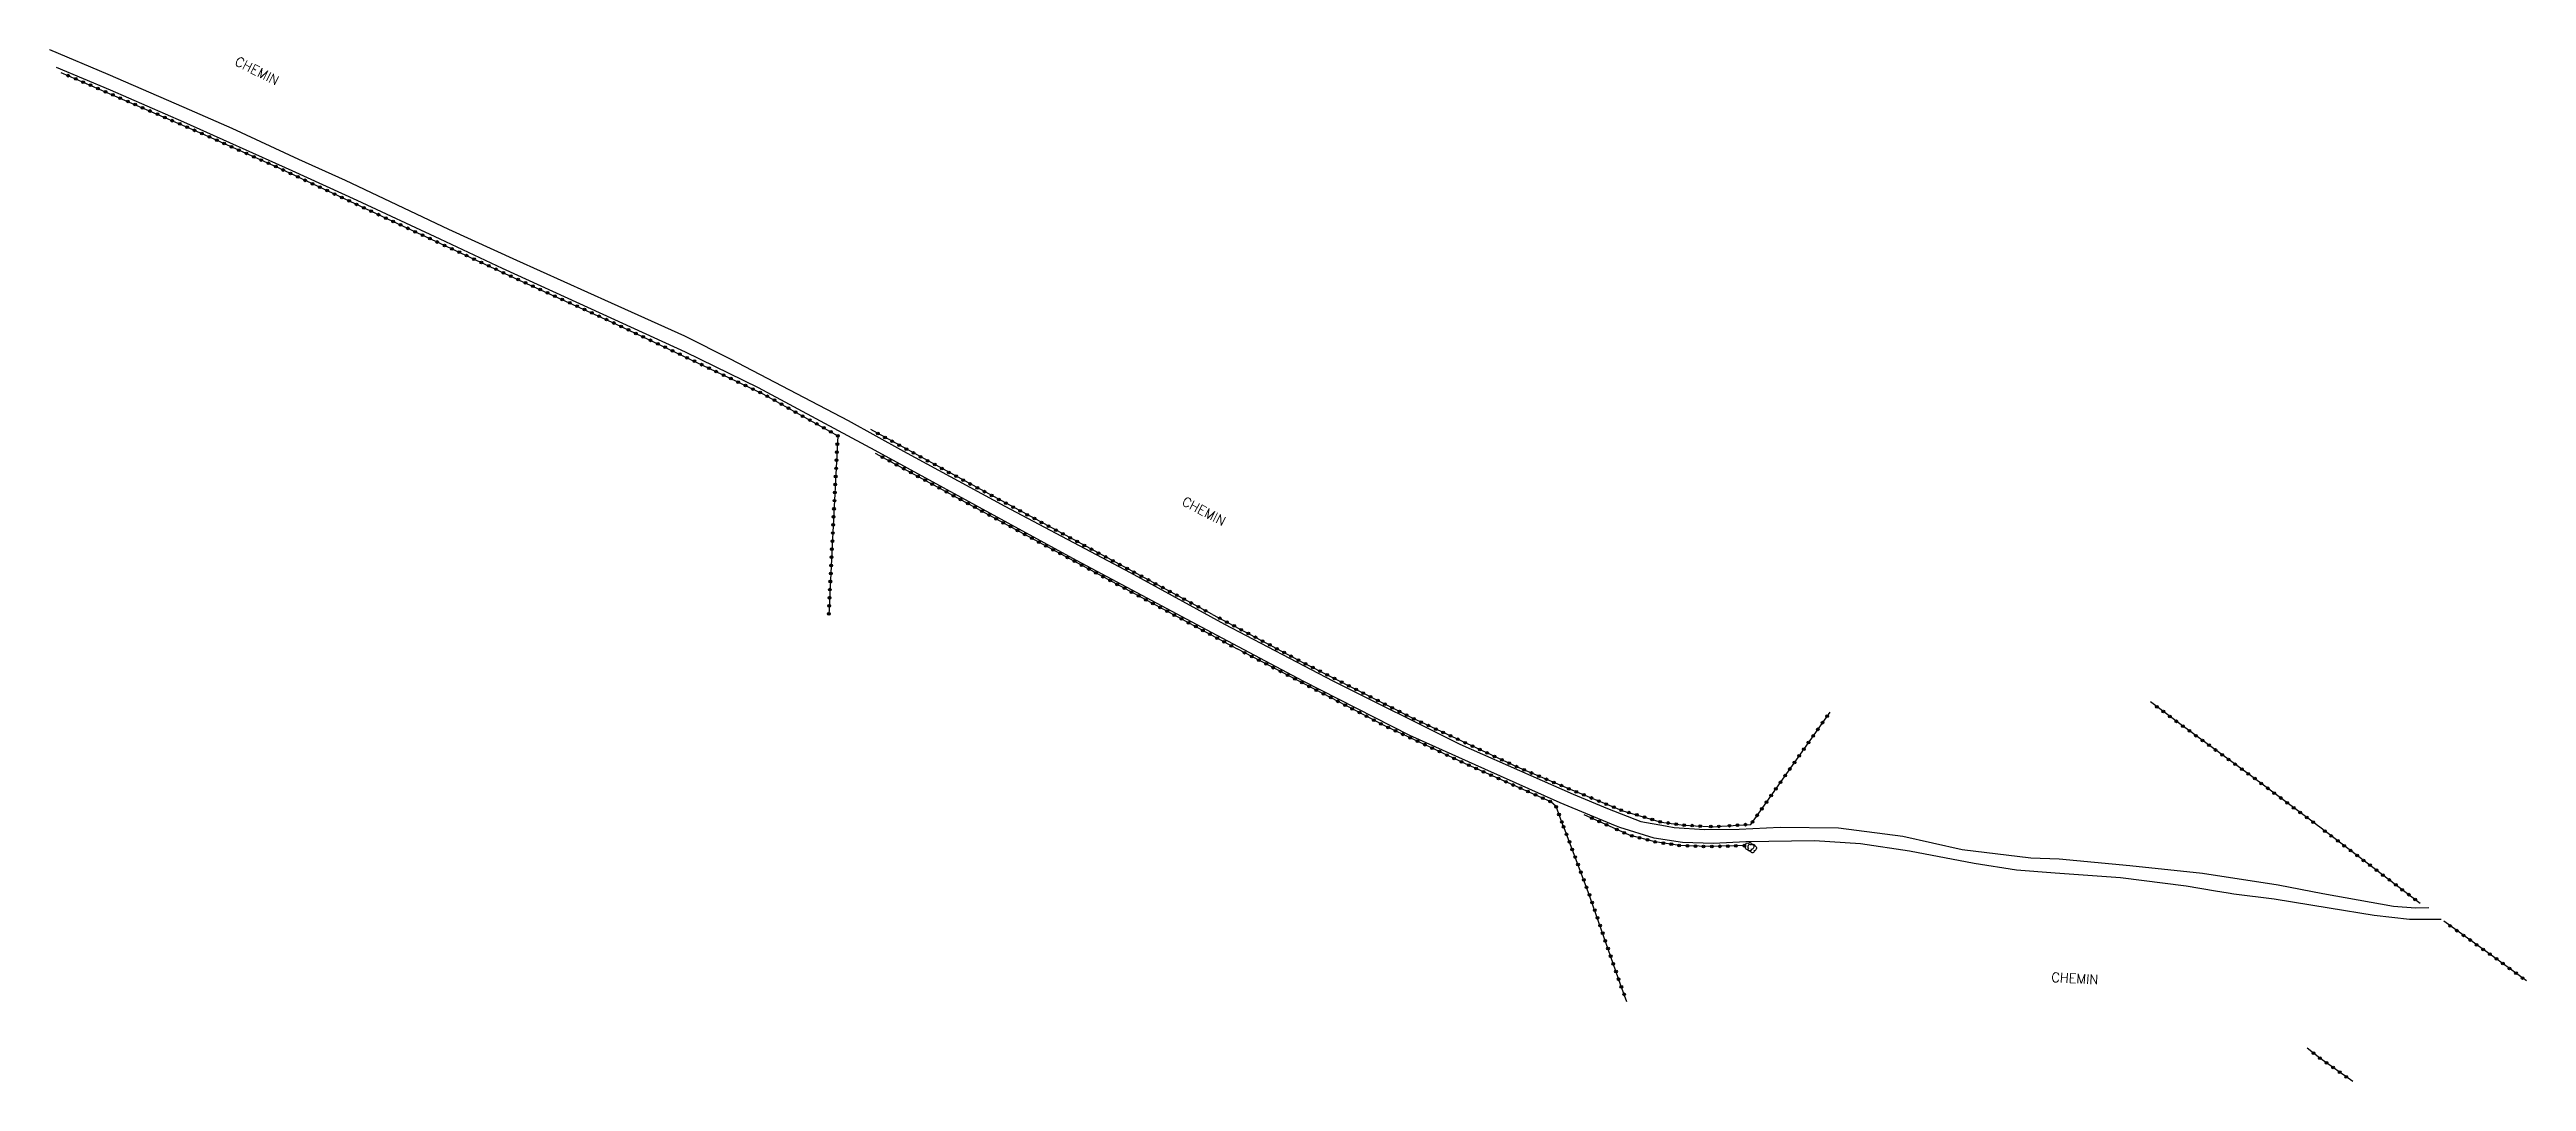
# Model space of a CAD drawing. Header units: millimetres. Extents: x 268000 to 269001, y 118998 to 120000.
# Drawn here: x 268541.1 to 269000, y 119623.7 to 119814.8 of the extents above; entities that cross this region are included whole.
import ezdxf
from ezdxf.enums import TextEntityAlignment as Align

# ---------------------------------------------------------------- set-up
doc = ezdxf.new("R2010")
doc.units = ezdxf.units.MM
doc.layers.get('0').update_dxf_attribs({"linetype": 'CONTINUOUS'})
for name, color, linetype in [('W0071', 7, 'CONTINUOUS'), ('W0300', 7, 'CONTINUOUS'), ('W0323', 7, 'CONTINUOUS'), ('W0989', 7, 'CONTINUOUS')]:
    doc.layers.add(name, color=color, linetype=linetype)
doc.styles.get("Standard").update_dxf_attribs({"font": 'romans.shx', "width": 0.85})

msp = doc.modelspace()

# ---------------------------------------------------------------- texts
at = {"layer": 'W0989'}
for rotation, p in [(333.1733, (268579.51, 119810.89)), (332.5262, (268754.97, 119729.34)), (356.8369, (268916.32, 119642.81))]:
    msp.add_text('CHEMIN', height=1.75, rotation=rotation, dxfattribs=at).set_placement(p, align=Align.MIDDLE_CENTER)

# ---------------------------------------------------------------- blocks, each defined once
blk = doc.blocks.new('T300')
for p, q in [((-0.8, 0.51), (-0.86, 0.34)), ((-0.86, 0.34), (-0.86, 0.17)), ((-0.86, 0.17), (-0.74, 0.06)), ((-0.69, 0.63), (-0.8, 0.51)), ((-0.8, -0.06), (-0.74, 0.06)), ((-0.74, 0.06), (-0.69, 0.11)), ((-0.57, 0.69), (-0.69, 0.63)), ((-0.46, 0.69), (-0.57, 0.69)), ((-0.29, 0.63), (-0.46, 0.69)), ((-0.29, 0.63), (-0.17, 0.74)), ((-0.23, 0.57), (-0.29, 0.63)), ((-0.17, 0.74), (-0.06, 0.8)), ((-0.06, 0.8), (0.06, 0.8)), ((0.06, 0.8), (0.23, 0.74)), ((0.23, 0.74), (0.34, 0.63)), ((0.34, 0.63), (0.4, 0.51)), ((0.46, 0.46), (0.34, 0.46)), ((0.4, 0.51), (0.4, 0.46)), ((0.57, 0.4), (0.46, 0.46)), ((0.57, 0.4), (0.69, 0.29)), ((0.69, 0.29), (0.74, 0.17)), ((0.74, 0.06), (0.69, -0.17)), ((0.74, 0.17), (0.74, 0.06)), ((-0.8, -0.17), (-0.8, -0.06)), ((-0.8, -0.23), (-0.8, -0.17)), ((-0.74, -0.34), (-0.8, -0.23)), ((-0.69, -0.4), (-0.74, -0.34)), ((-0.51, -0.46), (-0.69, -0.4)), ((-0.4, -0.46), (-0.51, -0.46)), ((-0.4, -0.46), (-0.34, -0.46)), ((-0.34, -0.46), (-0.34, -0.4)), ((-0.34, -0.51), (-0.34, -0.46)), ((-0.29, -0.63), (-0.34, -0.51)), ((-0.17, -0.74), (-0.29, -0.63)), ((-0.06, -0.8), (-0.17, -0.74)), ((0.06, -0.8), (-0.06, -0.8)), ((0.17, -0.74), (0.06, -0.8)), ((0.23, -0.69), (0.17, -0.74)), ((0.29, -0.46), (0.23, -0.46)), ((0.29, -0.63), (0.23, -0.69)), ((0.46, -0.4), (0.29, -0.46)), ((0.34, -0.51), (0.29, -0.63)), ((0.34, -0.51), (0.34, -0.46)), ((0.57, -0.34), (0.46, -0.4)), ((0.63, -0.29), (0.57, -0.34)), ((0.69, -0.17), (0.63, -0.29))]:
    blk.add_line(p, q)
blk = doc.blocks.new('t323o')
at = {"color": 0, "linetype": 'Continuous'}
for radius in [0.25, 0.15]:
    blk.add_circle((0, 0), radius, dxfattribs=at)

# ---------------------------------------------------------------- linework, layer by layer
at = {"layer": 'W0071'}
for points in [[(268541.08, 119814.83), (268541.08, 119814.83), (268551.86, 119810.3), (268565.96, 119804.16), (268574.82, 119800.28), (268587.18, 119794.51), (268595.85, 119790.62), (268615, 119781.59), (268627.62, 119775.82), (268645.15, 119767.93), (268658.73, 119761.79), (268667.21, 119757.58), (268689.03, 119746.13), (268699.27, 119740.46), (268718.05, 119730.27), (268741.29, 119718), (268758.78, 119708.43), (268778.87, 119697.9), (268802.39, 119686.2), (268815.51, 119680.41), (268823.39, 119676.96), (268829.72, 119674.29), (268835.93, 119671.89), (268840.45, 119671.07), (268840.81, 119671)], [(268831.4, 119671), (268831.24, 119671.07), (268820.99, 119675.35), (268807.03, 119681.53), (268793.14, 119687.78), (268773.37, 119697.85), (268757.39, 119706.29), (268731.36, 119720.2), (268694.05, 119740.59), (268684.73, 119745.56), (268672.42, 119752.17), (268658.9, 119758.76), (268641.49, 119766.73), (268625, 119774.25), (268613.42, 119779.71), (268598.08, 119786.86), (268586.05, 119792.37), (268565.93, 119801.4), (268552.35, 119807.28), (268542.35, 119811.49)], [(268984.21, 119653.73), (268978.33, 119653.75), (268971.8, 119654.48), (268963.45, 119655.79), (268953.24, 119657.5), (268945.8, 119658.42), (268944.75, 119658.59), (268942.36, 119658.98), (268936.94, 119659.87), (268924.78, 119661.45), (268912.69, 119662.32), (268905.51, 119662.85), (268897.69, 119664.1), (268885.72, 119666.4), (268876.61, 119667.71), (268868.07, 119668.31), (268855.39, 119668.09), (268849.37, 119667.78), (268843.61, 119667.99), (268838.38, 119668.78), (268832.04, 119670.73), (268831.4, 119671)], [(268840.81, 119671), (268842.07, 119670.77), (268847.7, 119670.37), (268854.1, 119670.42), (268861.73, 119670.79), (268872.54, 119670.7), (268884.44, 119669.18), (268895.43, 119666.69), (268908.17, 119665.11), (268913.41, 119664.97), (268926.54, 119663.71), (268939.99, 119662.32), (268954.02, 119660.15), (268962.3, 119658.51), (268975.36, 119656.21), (268979.43, 119655.88), (268981.89, 119655.94)]]:
    msp.add_lwpolyline(points, dxfattribs=at)
at = {"layer": 'W0323'}
for points in [[(268543.17, 119810.59), (268554.54, 119805.67), (268569.29, 119799.29), (268583.71, 119792.84), (268604.61, 119783.05), (268628.1, 119772.14), (268645.95, 119764.05), (268673.26, 119751.07), (268687.12, 119743.32), (268686.08, 119723.04), (268685.44, 119710.1)], [(268756.57, 119710.2), (268711.31, 119734.56), (268693.24, 119744.44)], [(268694.06, 119740.08), (268724.44, 119723.59), (268742.76, 119713.71), (268761.15, 119703.82)], [(268756.57, 119710.2), (268773.43, 119701.24), (268793.27, 119691.16), (268812.98, 119681.99), (268822.8, 119677.83), (268832.56, 119673.86), (268839.67, 119671.77), (268843.87, 119671.18), (268846.07, 119671.07), (268847.39, 119671)], [(268821.58, 119671), (268821.55, 119671.07), (268820.21, 119674.62), (268819.24, 119675.53), (268803.28, 119682.62), (268788.61, 119689.52), (268761.15, 119703.82)], [(268961.45, 119671), (268961.36, 119671.07), (268960.96, 119671.37), (268948.89, 119680.39), (268935.78, 119689.93), (268930.32, 119694.01)], [(268850.84, 119671), (268851.9, 119671.07), (268856.29, 119671.34), (268870.96, 119692.13)], [(268833.33, 119638.46), (268832.22, 119641.48), (268826.18, 119658.83), (268821.58, 119671)], [(268830.11, 119671), (268829.96, 119671.07), (268825.44, 119673.1)], [(268855.44, 119667.4), (268848.52, 119667.22), (268843.09, 119667.43), (268838.56, 119668.08), (268833.84, 119669.32), (268830.11, 119671)], [(268847.39, 119671), (268849.3, 119670.9), (268850.84, 119671)], [(268980.33, 119656.7), (268961.45, 119671)], [(269000, 119642.35), (268993.89, 119646.83), (268984.66, 119653.39)], [(268967.84, 119623.73), (268961.7, 119628.02), (268959.37, 119629.91)]]:
    msp.add_lwpolyline(points, dxfattribs=at)

# ---------------------------------------------------------------- block references
at = {"layer": 'W0300', "rotation": 359.9999899820874}
for p in [(268856.09, 119667.15), (268856.61, 119666.89)]:
    msp.add_blockref('T300', p, dxfattribs=at)
at = {"layer": 'W0323'}
for p, rotation in [((268544.54, 119809.99), 336.6304067951805), ((268545.92, 119809.4), 336.6304067951805), ((268547.3, 119808.8), 336.6304067951805), ((268548.67, 119808.21), 336.6304067951805), ((268550.05, 119807.61), 336.6304067951805), ((268551.43, 119807.02), 336.6304067951805), ((268552.81, 119806.42), 336.6304067951805), ((268554.18, 119805.83), 336.6304067951805), ((268555.56, 119805.23), 336.5907194332195), ((268556.94, 119804.64), 336.5907194332195), ((268558.31, 119804.04), 336.5907194332195), ((268559.69, 119803.45), 336.5907194332195), ((268561.07, 119802.85), 336.5907194332195), ((268562.44, 119802.25), 336.5907194332195), ((268563.82, 119801.66), 336.5907194332195), ((268565.19, 119801.06), 336.5907194332195), ((268566.57, 119800.47), 336.5907194332195), ((268567.95, 119799.87), 336.5907194332195), ((268569.32, 119799.27), 335.8968946178737), ((268570.69, 119798.66), 335.8968946178737), ((268572.06, 119798.05), 335.8968946178737), ((268573.43, 119797.44), 335.8968946178737), ((268574.8, 119796.82), 335.8968946178737), ((268576.17, 119796.21), 335.8968946178737), ((268577.54, 119795.6), 335.8968946178737), ((268578.91, 119794.98), 335.8968946178737), ((268580.28, 119794.37), 335.8968946178737), ((268581.65, 119793.76), 335.8968946178737), ((268583.02, 119793.15), 335.8968946178737), ((268584.38, 119792.52), 334.9108081003386), ((268585.74, 119791.89), 334.9108081003386), ((268587.1, 119791.25), 334.9108081003386), ((268588.46, 119790.61), 334.9108081003386), ((268589.81, 119789.98), 334.9108081003386), ((268591.17, 119789.34), 334.9108081003386), ((268592.53, 119788.71), 334.9108081003386), ((268593.89, 119788.07), 334.9108081003386), ((268595.25, 119787.43), 334.9108081003386), ((268596.61, 119786.8), 334.9108081003386), ((268597.96, 119786.16), 334.9108081003386), ((268599.32, 119785.53), 334.9108081003386), ((268600.68, 119784.89), 334.9108081003386), ((268602.04, 119784.25), 334.9108081003386), ((268603.4, 119783.62), 334.9108081003386), ((268604.76, 119782.98), 335.0766688991976), ((268606.12, 119782.35), 335.0766688991976), ((268607.48, 119781.72), 335.0766688991976), ((268608.84, 119781.09), 335.0766688991976), ((268610.2, 119780.45), 335.0766688991976), ((268611.56, 119779.82), 335.0766688991976), ((268612.92, 119779.19), 335.0766688991976), ((268614.28, 119778.56), 335.0766688991976), ((268615.64, 119777.93), 335.0766688991976), ((268617, 119777.29), 335.0766688991976), ((268618.36, 119776.66), 335.0766688991976), ((268619.72, 119776.03), 335.0766688991976), ((268621.08, 119775.4), 335.0766688991976), ((268622.44, 119774.77), 335.0766688991976), ((268623.8, 119774.13), 335.0766688991976), ((268625.16, 119773.5), 335.0766688991976), ((268626.52, 119772.87), 335.0766688991976), ((268627.88, 119772.24), 335.0766688991976), ((268629.25, 119771.62), 335.6409636356154), ((268630.61, 119771), 335.6409636356154), ((268631.98, 119770.38), 335.6409636356154), ((268633.35, 119769.76), 335.6409636356154), ((268634.71, 119769.14), 335.6409636356154), ((268636.08, 119768.52), 335.6409636356154), ((268637.45, 119767.9), 335.6409636356154), ((268638.81, 119767.29), 335.6409636356154), ((268640.18, 119766.67), 335.6409636356154), ((268641.55, 119766.05), 335.6409636356154), ((268642.91, 119765.43), 335.6409636356154), ((268644.28, 119764.81), 335.6409636356154), ((268645.65, 119764.19), 335.6409636356154), ((268647, 119763.55), 334.5611752300548), ((268648.36, 119762.91), 334.5611752300548), ((268649.71, 119762.26), 334.5611752300548), ((268651.07, 119761.62), 334.5611752300548), ((268652.42, 119760.98), 334.5611752300548), ((268653.78, 119760.33), 334.5611752300548), ((268655.13, 119759.69), 334.5611752300548), ((268656.49, 119759.04), 334.5611752300548), ((268657.84, 119758.4), 334.5611752300548), ((268659.19, 119757.75), 334.5611752300548), ((268660.55, 119757.11), 334.5611752300548), ((268661.9, 119756.47), 334.5611752300548), ((268663.26, 119755.82), 334.5611752300548), ((268664.61, 119755.18), 334.5611752300548), ((268665.97, 119754.53), 334.5611752300548), ((268667.32, 119753.89), 334.5611752300548), ((268668.68, 119753.24), 334.5611752300548), ((268670.03, 119752.6), 334.5611752300548), ((268671.39, 119751.96), 334.5611752300548), ((268672.74, 119751.31), 334.5611752300548), ((268674.07, 119750.61), 330.797511735617), ((268675.38, 119749.88), 330.797511735617), ((268676.69, 119749.15), 330.797511735617), ((268677.99, 119748.42), 330.797511735617), ((268679.3, 119747.69), 330.797511735617), ((268680.61, 119746.95), 330.797511735617), ((268681.92, 119746.22), 330.797511735617), ((268683.23, 119745.49), 330.797511735617), ((268684.54, 119744.76), 330.797511735617), ((268685.85, 119744.03), 330.797511735617), ((268687.12, 119743.27), 267.055583276409), ((268694.55, 119743.72), 151.3231541076463), ((268695.87, 119743), 151.3231541076463), ((268686.89, 119738.78), 267.055583276409), ((268686.96, 119740.28), 267.055583276409), ((268687.04, 119741.77), 267.055583276409), ((268695.38, 119739.36), 331.501072872527), ((268696.7, 119738.65), 331.501072872527), ((268697.19, 119742.28), 151.3231541076463), ((268698.02, 119737.93), 331.501072872527), ((268698.5, 119741.56), 151.3231541076463), ((268699.82, 119740.84), 151.3231541076463), ((268701.13, 119740.12), 151.3231541076463), ((268702.45, 119739.4), 151.3231541076463), ((268703.77, 119738.68), 151.3231541076463), ((268705.08, 119737.96), 151.3231541076463), ((268686.66, 119734.28), 267.055583276409), ((268686.73, 119735.78), 267.055583276409), ((268686.81, 119737.28), 267.055583276409), ((268699.33, 119737.21), 331.501072872527), ((268700.65, 119736.5), 331.501072872527), ((268701.97, 119735.78), 331.501072872527), ((268703.29, 119735.07), 331.501072872527), ((268704.61, 119734.35), 331.501072872527), ((268705.93, 119733.64), 331.501072872527), ((268706.4, 119737.24), 151.3231541076463), ((268707.71, 119736.52), 151.3231541076463), ((268709.03, 119735.8), 151.3231541076463), ((268710.35, 119735.08), 151.3231541076463), ((268711.66, 119734.37), 151.717891295821), ((268712.98, 119733.66), 151.717891295821), ((268686.42, 119729.79), 267.055583276409), ((268686.5, 119731.29), 267.055583276409), ((268686.58, 119732.79), 267.055583276409), ((268707.24, 119732.92), 331.501072872527), ((268708.56, 119732.2), 331.501072872527), ((268709.88, 119731.49), 331.501072872527), ((268711.2, 119730.77), 331.501072872527), ((268712.52, 119730.06), 331.501072872527), ((268713.84, 119729.34), 331.501072872527), ((268714.31, 119732.95), 151.717891295821), ((268715.15, 119728.63), 331.501072872527), ((268715.63, 119732.24), 151.717891295821), ((268716.95, 119731.52), 151.717891295821), ((268718.27, 119730.81), 151.717891295821), ((268719.59, 119730.1), 151.717891295821), ((268720.91, 119729.39), 151.717891295821), ((268722.23, 119728.68), 151.717891295821), ((268686.19, 119725.29), 267.055583276409), ((268686.27, 119726.79), 267.055583276409), ((268686.35, 119728.29), 267.055583276409), ((268716.47, 119727.91), 331.501072872527), ((268717.79, 119727.19), 331.501072872527), ((268719.11, 119726.48), 331.501072872527), ((268720.43, 119725.76), 331.501072872527), ((268721.75, 119725.05), 331.501072872527), ((268723.06, 119724.33), 331.501072872527), ((268723.55, 119727.97), 151.717891295821), ((268724.87, 119727.26), 151.717891295821), ((268726.19, 119726.55), 151.717891295821), ((268727.51, 119725.84), 151.717891295821), ((268728.84, 119725.13), 151.717891295821), ((268730.16, 119724.42), 151.717891295821), ((268685.97, 119720.8), 267.1709243945477), ((268686.04, 119722.3), 267.1709243945477), ((268686.12, 119723.8), 267.055583276409), ((268724.38, 119723.62), 331.501072872527), ((268725.7, 119722.9), 331.6673723474554), ((268727.02, 119722.19), 331.6673723474554), ((268728.34, 119721.48), 331.6673723474554), ((268729.66, 119720.77), 331.6673723474554), ((268730.98, 119720.06), 331.6673723474554), ((268731.48, 119723.71), 151.717891295821), ((268732.8, 119723), 151.717891295821), ((268734.12, 119722.28), 151.717891295821), ((268735.44, 119721.57), 151.717891295821), ((268736.76, 119720.86), 151.717891295821), ((268738.08, 119720.15), 151.717891295821), ((268739.4, 119719.44), 151.717891295821), ((268685.74, 119716.31), 267.1709243945477), ((268685.82, 119717.8), 267.1709243945477), ((268685.89, 119719.3), 267.1709243945477), ((268732.3, 119719.34), 331.6673723474554), ((268733.62, 119718.63), 331.6673723474554), ((268734.94, 119717.92), 331.6673723474554), ((268736.26, 119717.21), 331.6673723474554), ((268737.58, 119716.5), 331.6673723474554), ((268738.9, 119715.78), 331.6673723474554), ((268740.23, 119715.07), 331.6673723474554), ((268740.72, 119718.73), 151.717891295821), ((268742.05, 119718.02), 151.717891295821), ((268743.37, 119717.31), 151.717891295821), ((268744.69, 119716.6), 151.717891295821), ((268746.01, 119715.89), 151.717891295821), ((268747.33, 119715.18), 151.717891295821), ((268685.45, 119710.31), 267.1709243945477), ((268685.52, 119711.81), 267.1709243945477), ((268685.6, 119713.31), 267.1709243945477), ((268685.67, 119714.81), 267.1709243945477), ((268741.55, 119714.36), 331.6673723474554), ((268742.87, 119713.65), 331.7557489291781), ((268744.19, 119712.94), 331.7557489291781), ((268745.51, 119712.23), 331.7557489291781), ((268746.83, 119711.52), 331.7557489291781), ((268748.15, 119710.81), 331.7557489291781), ((268748.65, 119714.47), 151.717891295821), ((268749.97, 119713.76), 151.717891295821), ((268751.29, 119713.05), 151.717891295821), ((268752.61, 119712.33), 151.717891295821), ((268753.93, 119711.62), 151.717891295821), ((268755.25, 119710.91), 151.717891295821), ((268749.47, 119710.1), 331.7557489291781), ((268750.79, 119709.39), 331.7557489291781), ((268752.12, 119708.68), 331.7557489291781), ((268753.44, 119707.97), 331.7557489291781), ((268754.76, 119707.26), 331.7557489291781), ((268756.08, 119706.55), 331.7557489291781), ((268757.4, 119705.84), 331.7557489291781), ((268757.9, 119709.5), 331.9912177594911), ((268759.22, 119708.8), 331.9912177594911), ((268760.55, 119708.09), 331.9912177594911), ((268761.87, 119707.39), 331.9912177594911), ((268763.19, 119706.68), 331.9912177594911), ((268764.52, 119705.98), 331.9912177594911), ((268758.72, 119705.13), 331.7557489291781), ((268760.04, 119704.42), 331.7557489291781), ((268762.48, 119703.13), 152.4732256023701), ((268763.81, 119702.44), 152.4732256023701), ((268765.14, 119701.75), 152.4732256023701), ((268765.84, 119705.27), 331.9912177594911), ((268766.47, 119701.05), 152.4732256023701), ((268767.17, 119704.57), 331.9912177594911), ((268768.49, 119703.86), 331.9912177594911), ((268769.82, 119703.16), 331.9912177594911), ((268771.14, 119702.46), 331.9912177594911), ((268772.46, 119701.75), 331.9912177594911), ((268773.79, 119701.05), 333.074436151694), ((268767.8, 119700.36), 152.4732256023701), ((268769.14, 119699.67), 152.4732256023701), ((268770.47, 119698.97), 152.4732256023701), ((268771.8, 119698.28), 152.4732256023701), ((268773.13, 119697.59), 152.4732256023701), ((268774.46, 119696.89), 152.4732256023701), ((268775.13, 119700.37), 333.074436151694), ((268776.47, 119699.69), 333.074436151694), ((268777.8, 119699.02), 333.074436151694), ((268779.14, 119698.34), 333.074436151694), ((268780.48, 119697.66), 333.074436151694), ((268781.82, 119696.98), 333.074436151694), ((268775.79, 119696.2), 152.4732256023701), ((268777.12, 119695.51), 152.4732256023701), ((268778.45, 119694.81), 152.4732256023701), ((268779.78, 119694.12), 152.4732256023701), ((268781.11, 119693.43), 152.4732256023701), ((268782.44, 119692.73), 152.4732256023701), ((268783.15, 119696.3), 333.074436151694), ((268783.77, 119692.04), 152.4732256023701), ((268784.49, 119695.62), 333.074436151694), ((268785.83, 119694.94), 333.074436151694), ((268787.17, 119694.26), 333.074436151694), ((268788.5, 119693.58), 333.074436151694), ((268789.84, 119692.9), 333.074436151694), ((268791.18, 119692.22), 333.074436151694), ((268931.52, 119693.11), 143.1964538329409), ((268932.72, 119692.22), 143.1964538329409), ((268785.1, 119691.35), 152.4732256023701), ((268786.43, 119690.65), 152.4732256023701), ((268787.76, 119689.96), 152.4732256023701), ((268789.1, 119689.29), 154.8280433197353), ((268790.46, 119688.65), 154.8280433197353), ((268791.81, 119688.01), 154.8280433197353), ((268792.52, 119691.54), 333.074436151694), ((268793.17, 119687.37), 154.8280433197353), ((268793.86, 119690.88), 335.0466455000783), ((268795.22, 119690.25), 335.0466455000783), ((268796.58, 119689.62), 335.0466455000783), ((268797.94, 119688.99), 335.0466455000783), ((268799.3, 119688.35), 335.0466455000783), ((268800.66, 119687.72), 335.0466455000783), ((268867.85, 119687.71), 54.79549888193078), ((268868.71, 119688.94), 54.79549888193078), ((268869.58, 119690.17), 54.79549888193078), ((268870.44, 119691.39), 54.79549888193078), ((268933.92, 119691.32), 143.1964538329409), ((268935.13, 119690.42), 143.1964538329409), ((268936.33, 119689.53), 143.9471645971075), ((268937.54, 119688.64), 143.9471645971075), ((268938.76, 119687.76), 143.9471645971075), ((268794.53, 119686.73), 154.8280433197353), ((268795.89, 119686.1), 154.8280433197353), ((268797.24, 119685.46), 154.8280433197353), ((268798.6, 119684.82), 154.8280433197353), ((268799.96, 119684.18), 154.8280433197353), ((268801.32, 119683.54), 154.8280433197353), ((268802.02, 119687.09), 335.0466455000783), ((268802.67, 119682.91), 154.8280433197353), ((268803.38, 119686.46), 335.0466455000783), ((268804.74, 119685.82), 335.0466455000783), ((268806.1, 119685.19), 335.0466455000783), ((268807.46, 119684.56), 335.0466455000783), ((268808.82, 119683.92), 335.0466455000783), ((268810.18, 119683.29), 335.0466455000783), ((268864.39, 119682.81), 54.79549888193078), ((268865.25, 119684.04), 54.79549888193078), ((268866.12, 119685.26), 54.79549888193078), ((268866.98, 119686.49), 54.79549888193078), ((268939.97, 119686.88), 143.9471645971075), ((268941.18, 119686), 143.9471645971075), ((268942.4, 119685.11), 143.9471645971075), ((268943.61, 119684.23), 143.9471645971075), ((268944.82, 119683.35), 143.9471645971075), ((268804.04, 119682.28), 156.0445062776742), ((268805.41, 119681.68), 156.0445062776742), ((268806.78, 119681.07), 156.0445062776742), ((268808.15, 119680.46), 156.0445062776742), ((268809.52, 119679.85), 156.0445062776742), ((268810.89, 119679.24), 156.0445062776742), ((268811.54, 119682.66), 335.0466455000783), ((268812.26, 119678.63), 156.0445062776742), ((268812.9, 119682.03), 335.0466455000783), ((268814.28, 119681.44), 337.0207217290127), ((268815.66, 119680.85), 337.0207217290127), ((268817.04, 119680.27), 337.0207217290127), ((268818.43, 119679.68), 337.0207217290127), ((268819.81, 119679.09), 337.0207217290127), ((268821.19, 119678.51), 337.0207217290127), ((268861.79, 119679.13), 54.79549888193078), ((268862.66, 119680.36), 54.79549888193078), ((268863.52, 119681.59), 54.79549888193078), ((268946.03, 119682.46), 143.9471645971075), ((268947.25, 119681.58), 143.9471645971075), ((268948.46, 119680.7), 143.9471645971075), ((268949.66, 119679.81), 143.2372994599668), ((268950.87, 119678.91), 143.2372994599668), ((268813.63, 119678.02), 156.0445062776742), ((268815, 119677.41), 156.0445062776742), ((268816.38, 119676.8), 156.0445062776742), ((268817.75, 119676.19), 156.0445062776742), ((268819.12, 119675.59), 156.0445062776742), ((268820.22, 119674.59), 110.7217515835604), ((268822.57, 119677.92), 337.0207217290127), ((268823.96, 119677.36), 337.8633127895984), ((268825.35, 119676.79), 337.8633127895984), ((268826.74, 119676.22), 337.8633127895984), ((268828.12, 119675.66), 337.8633127895984), ((268829.51, 119675.09), 337.8633127895984), ((268830.9, 119674.53), 337.8633127895984), ((268832.29, 119673.96), 337.8633127895984), ((268858.33, 119674.23), 54.79549888193078), ((268859.2, 119675.46), 54.79549888193078), ((268860.06, 119676.68), 54.79549888193078), ((268860.93, 119677.91), 54.79549888193078), ((268952.07, 119678.01), 143.2372994599668), ((268953.27, 119677.11), 143.2372994599668), ((268954.47, 119676.22), 143.2372994599668), ((268955.67, 119675.32), 143.2372994599668), ((268956.87, 119674.42), 143.2372994599668), ((268958.08, 119673.52), 143.2372994599668), ((268820.75, 119673.18), 110.7217515835604), ((268821.28, 119671.78), 110.7217515835604), ((268821.61, 119670.9), 110.7240010743331), ((268822.14, 119669.5), 110.7240010743331), ((268826.81, 119672.48), 155.8122892375316), ((268828.18, 119671.87), 155.8122892375316), ((268829.54, 119671.25), 155.8122892375316), ((268831.48, 119670.39), 155.8112379181569), ((268832.85, 119669.77), 155.8112379181569), ((268833.72, 119673.51), 343.6414409686225), ((268834.24, 119669.22), 165.2689856471137), ((268835.16, 119673.09), 343.6414409686225), ((268836.6, 119672.67), 343.6414409686225), ((268838.04, 119672.25), 343.6414409686225), ((268839.48, 119671.82), 343.6414409686225), ((268840.96, 119671.59), 351.9710492783746), ((268842.44, 119671.38), 351.9710492783746), ((268843.93, 119671.17), 357.133692677715), ((268845.43, 119671.1), 357.133692677715), ((268846.93, 119671.02), 357.1332584548242), ((268848.89, 119670.93), 357.1346149641221), ((268850.38, 119670.97), 3.5716957920062), ((268852.34, 119671.09), 3.56983696561097), ((268853.84, 119671.19), 3.56983696561097), ((268855.33, 119671.28), 3.56983696561097), ((268856.6, 119671.78), 54.79549888193078), ((268857.47, 119673.01), 54.79549888193078), ((268959.28, 119672.62), 143.2372994599668), ((268960.48, 119671.73), 143.2372994599668), ((268962.64, 119670.09), 142.8679185732744), ((268963.84, 119669.19), 142.8679185732744), ((268822.68, 119668.09), 110.7240010743331), ((268823.21, 119666.69), 110.7240010743331), ((268823.74, 119665.29), 110.7240010743331), ((268835.69, 119668.84), 165.2689856471137), ((268837.14, 119668.46), 165.2689856471137), ((268838.59, 119668.08), 171.7281644049935), ((268840.08, 119667.86), 171.7281644049935), ((268841.56, 119667.65), 171.7281644049935), ((268843.04, 119667.43), 171.7281644049935), ((268844.54, 119667.37), 177.8184588693314), ((268846.04, 119667.31), 177.8184588693314), ((268847.54, 119667.26), 177.8184588693314), ((268849.04, 119667.23), 181.4647708040979), ((268850.54, 119667.27), 181.4647708040979), ((268852.04, 119667.31), 181.4647708040979), ((268853.54, 119667.35), 181.4647708040979), ((268855.04, 119667.39), 181.4647708040979), ((268965.03, 119668.28), 142.8679185732744), ((268966.23, 119667.38), 142.8679185732744), ((268967.43, 119666.47), 142.8679185732744), ((268968.62, 119665.57), 142.8679185732744), ((268969.82, 119664.66), 142.8679185732744), ((268824.27, 119663.89), 110.7240010743331), ((268824.8, 119662.48), 110.7240010743331), ((268825.33, 119661.08), 110.7240010743331), ((268971.01, 119663.76), 142.8679185732744), ((268972.21, 119662.85), 142.8679185732744), ((268973.4, 119661.95), 142.8679185732744), ((268974.6, 119661.04), 142.8679185732744), ((268975.8, 119660.13), 142.8679185732744), ((268825.86, 119659.68), 110.7240010743331), ((268826.38, 119658.27), 109.1904060931908), ((268826.87, 119656.85), 109.1904060931908), ((268827.36, 119655.44), 109.1904060931908), ((268976.99, 119659.23), 142.8679185732744), ((268978.19, 119658.32), 142.8679185732744), ((268979.38, 119657.42), 142.8679185732744), ((268827.86, 119654.02), 109.1904060931908), ((268828.35, 119652.6), 109.1904060931908), ((268828.84, 119651.19), 109.1904060931908), ((268985.88, 119652.52), 144.6258257029444), ((268987.1, 119651.65), 144.6258257029444), ((268988.33, 119650.78), 144.6258257029444), ((268829.33, 119649.77), 109.1904060931908), ((268829.83, 119648.35), 109.1904060931908), ((268830.32, 119646.94), 109.1904060931908), ((268989.55, 119649.92), 144.6258257029444), ((268990.77, 119649.05), 144.6258257029444), ((268992, 119648.18), 144.6258257029444), ((268993.22, 119647.31), 144.6258257029444), ((268994.44, 119646.43), 143.6904139660047), ((268830.81, 119645.52), 109.1904060931908), ((268831.31, 119644.1), 109.1904060931908), ((268831.8, 119642.69), 109.1904060931908), ((268995.64, 119645.55), 143.6904139660047), ((268996.85, 119644.66), 143.6904139660047), ((268998.06, 119643.77), 143.6904139660047), ((268999.27, 119642.88), 143.6904139660047), ((268832.3, 119641.27), 110.2262920312208), ((268832.82, 119639.86), 110.2262920312208), ((268960.54, 119628.96), 141.013970868391), ((268961.7, 119628.02), 145.0400921443121), ((268962.93, 119627.16), 145.0400921443121), ((268964.16, 119626.3), 145.0400921443121), ((268965.39, 119625.44), 145.0400921443121), ((268966.62, 119624.58), 145.0400921443121)]:
    msp.add_blockref('t323o', p, dxfattribs=dict(at, rotation=rotation))

msp.set_redraw_order([(e.dxf.handle, doc.entitydb.next_handle()) for e in msp.query("TEXT MTEXT ATTDEF DIMENSION ARC_DIMENSION")])  # texts and dimensions are drawn at this point

doc.saveas('drawing.dxf')
